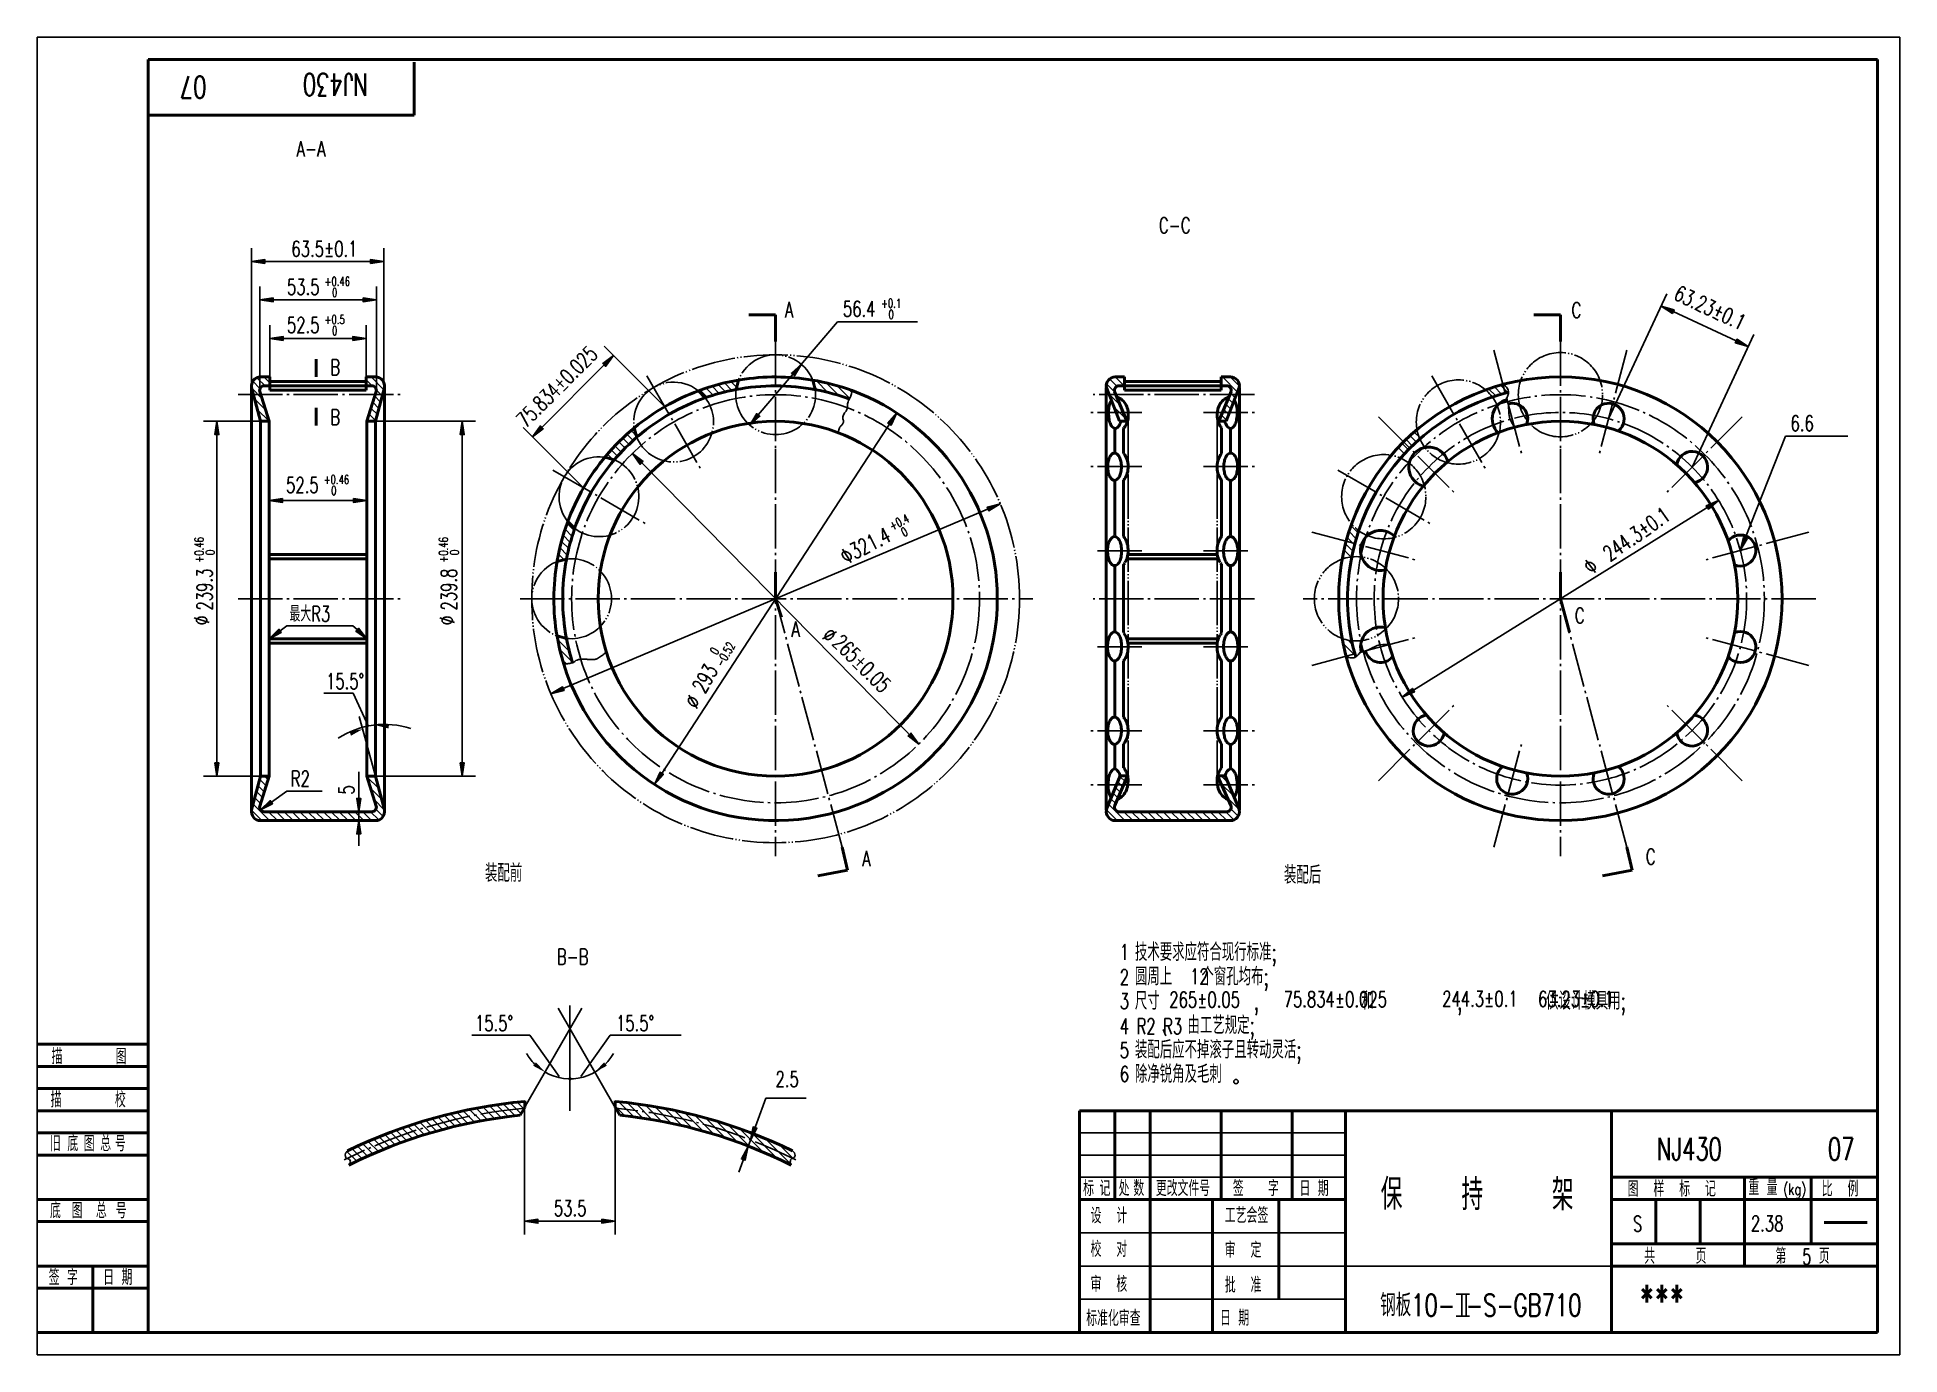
# Model space of a CAD drawing. Extents: x -145 to 275, y -5 to 292.
import ezdxf
from ezdxf.enums import TextEntityAlignment as Align

# ---------------------------------------------------------------- set-up
doc = ezdxf.new("R2010")
doc.units = 0
doc.header["$MEASUREMENT"] = 0
doc.linetypes.add('CENTER', pattern=[12.5, 10, -1, 0.5, -1])
doc.linetypes.add('PHANTOM', pattern=[12, 10, -0.5, 0.25, -0.5, 0.25, -0.5])
doc.layers.get('0').update_dxf_attribs({"color": 6, "linetype": 'CONTINUOUS'})
doc.layers.get('DEFPOINTS').update_dxf_attribs({"linetype": 'CONTINUOUS'})
doc.layers.add('1', color=2, linetype='CONTINUOUS', lineweight=50)
for name, color, linetype in [('2', 6, 'CONTINUOUS'), ('3', 7, 'CENTER'), ('4', 4, 'PHANTOM'), ('90', 7, 'CONTINUOUS')]:
    doc.layers.add(name, color=color, linetype=linetype)
doc.styles.add('HZ', font='SIMPLEX', dxfattribs={"width": 0.7, "bigfont": 'HZTXT'})
doc.dimstyles.get("Standard").update_dxf_attribs({"dimtxt": 0.18, "dimasz": 0.18, "dimexe": 0.18, "dimexo": 0.0625, "dimgap": 0.09, "dimtad": 0, "dimtih": 1, "dimtoh": 1, "dimdec": 4, "dimzin": 0, "dimdsep": 46, "dimtxsty": 'Standard', "dimcen": 0.09, "dimadec": 0, "dimazin": 0, "dimtfac": 1, "dimtdec": 4, "dimtofl": 0, "dimtmove": 0, "dimatfit": 3, "dimfxl": 0, "dimtolj": 1, "dimtzin": 0, "dimarcsym": 0})

msp = doc.modelspace()

# ---------------------------------------------------------------- texts
at = {"layer": '2', "style": 'HZ', "width": 0.7}
msp.add_text('07', height=5, rotation=180, dxfattribs=at).set_placement((-107.06036, 283.63423))
at = {"layer": '2', "style": 'HZ'}
for s, height, width, p in [('A-A', 3.5, 0.7, (-86.73182, 265.49821)), ('C-C', 3.5, 0.7, (107.71478, 248.23443)), ('A', 3.5, 0.7, (23.37066, 229.23281)), ('C', 3.5, 0.7, (200.75538, 229.1276)), ('B', 3.5, 0.7, (-79.14051, 216.23481)), ('B', 3.5, 0.7, (-79.14051, 205.00799)), ('最大R3', 3.5, 0.7, (-88.35336, 160.67432)), ('A', 3.5, 0.7, (24.85682, 157.21106)), ('C', 3.5, 0.7, (201.50081, 160.27302)), ('R2', 3.5, 0.7, (-88.05999, 123.50328)), ('C', 3.5, 0.7, (217.5027, 105.92065)), ('装配前', 4, 0.7, (-44.26265, 101.9882)), ('A', 3.5, 0.7, (40.81221, 105.51747)), ('装配后', 4, 0.7, (135.9054, 101.56356)), ('  技术要求应符合现行标准;', 4, 0.7, (98.45398, 84.17104)), ('B-B', 3.5, 0.7, (-28.04984, 83.36398)), ('1', 3.5, 0.7, (98.88497, 84.38336)), ('2', 3.5, 0.7, (98.88497, 78.73919)), ('  圆周上   个窗孔均布;', 4, 0.7, (98.45398, 78.67104)), ('3', 3.5, 0.7, (98.88497, 73.34273)), ('  尺寸          ,           和         ,         供设计模具用;', 4, 0.7, (98.45398, 73.17104)), ('   由工艺规定;', 4, 0.7, (107.88269, 67.67104)), ('4 R2 R3', 3.5, 0.7, (98.88497, 67.68087)), ('描', 3.5, 0.7, (-142.00531, 60.88699)), ('图', 3.5, 0.7, (-127.56397, 60.88699)), ('5', 3.5, 0.7, (98.88497, 62.3021)), ('  装配后应不掉滚子且转动灵活;', 4, 0.7, (98.45398, 62.17104)), ('6', 3.5, 0.7, (98.88497, 56.90564)), ('  除净锐角及毛刺', 4, 0.7, (98.45398, 56.67104)), ('描', 3.5, 0.7, (-142.20046, 51.12886)), ('校', 3.5, 0.7, (-127.71408, 51.12886)), ('旧', 3.5, 0.7, (-142.35058, 41.24562)), ('底', 3.5, 0.7, (-138.44751, 41.24562)), ('图', 3.5, 0.7, (-134.7396, 41.24562)), ('总', 3.5, 0.7, (-131.03169, 41.24562)), ('号', 3.5, 0.7, (-127.71408, 41.24562)), ('07', 5, 0.7, (258.55877, 39.2654)), ('标', 3.5, 0.7, (90.61746, 31.14792)), ('记', 3.5, 0.7, (94.32537, 31.14792)), ('处', 3.5, 0.7, (98.61874, 31.14792)), ('数', 3.5, 0.7, (101.93635, 31.14792)), ('更改文件号', 3.5, 0.7, (107.01033, 31.14792)), ('签   字', 3.5, 0.7, (124.37897, 31.14792)), ('日 期', 3.5, 0.7, (139.40577, 31.14792)), ('保', 7, 0.7, (157.71687, 28.06946)), ('持', 7, 0.7, (175.92242, 27.97117)), ('架', 7, 0.7, (196.31593, 27.97117)), ('图  样  标  记', 3.5, 0.7, (213.4139, 31.04069)), ('重 量', 3.5, 0.7, (240.62073, 31.35649)), ('比  例', 3.5, 0.7, (257.18827, 31.04069)), ('底', 3.5, 0.7, (-142.35058, 26.14375)), ('图', 3.5, 0.7, (-137.47175, 26.14375)), ('总', 3.5, 0.7, (-132.00746, 26.14375)), ('号', 3.5, 0.7, (-127.51893, 26.14375)), ('设  计', 3.5, 0.7, (92.29878, 24.99994)), ('工艺会签', 3.5, 0.7, (122.56255, 25.07143)), ('S', 3.5, 0.666, (214.65909, 23.17104)), ('校  对', 3.5, 0.7, (92.29878, 17.44007)), ('审  定', 3.5, 0.7, (122.56255, 17.26135)), ('共     页', 3.5, 0.7, (217.15183, 15.8852)), ('第    页', 3.5, 0.7, (246.74007, 15.8852)), ('5', 3.5, 0.666, (252.81049, 15.7473)), ('签 字', 3.5, 0.7, (-142.65081, 11.0955)), ('日 期', 3.5, 0.7, (-130.35616, 11.0955)), ('审  核', 3.5, 0.7, (92.29878, 9.54063)), ('批  准', 3.5, 0.7, (122.56255, 9.36191)), ('钢板10- -S-GB710', 5, 0.7, (157.60344, 4.0557)), ('标准化审查', 3.5, 0.7, (91.32301, 1.87353)), ('日 期', 3.5, 0.7, (121.4817, 1.92714))]:
    msp.add_text(s, height=height, dxfattribs=dict(at, width=width)).set_placement(p)
at = {"layer": '2', "style": 'HZ', "width": 0.761019}
msp.add_text('(kg)', height=2.5, dxfattribs=at).set_placement((248.48804, 31.46962), (253.6521, 31.46962), align=Align.FIT)
at = {"layer": '90', "style": 'HZ', "width": 0.7}
for s, height, rotation, p in [('NJ430', 5, 180, (-70.65698, 284.21166)), ('63.23%%p0.1', 3.5, 335, (223.5666, 233.42211)), ('75.834%%p0.025', 3.5, 45, (-35.04244, 204.13193)), ('+0.4', 2, 27, (47.56674, 181.17374)), ('244.3%%p0.1', 3.5, 35, (209.42784, 174.07816)), ('321.4', 3.5, 27, (39.16371, 174.64753)), ('0', 2, 27, (50.21643, 179.71801)), ('+0.46', 2, 90, (-107.74538, 173.954)), ('0', 2, 90, (-105.24538, 175.654)), ('+0.46', 2, 90, (-52.6383, 173.954)), ('0', 2, 90, (-50.1383, 175.654)), ('239.3', 3.5, 90, (-105.74538, 163.154)), ('239.8', 3.5, 90, (-50.6383, 163.154)), ('-0.52', 2, 60, (9.36918, 150.29413)), ('265%%p0.05', 3.5, 315, (33.83433, 155.59554)), ('0', 2, 60, (8.05411, 153.01638)), ('293', 3.5, 60, (5.28617, 144.22215)), ('5', 3.5, 90, (-73.74923, 121.66317))]:
    msp.add_text(s, height=height, rotation=rotation, dxfattribs=at).set_placement(p)
for s, height, p in [('63.5%%p0.1', 3.5, (-87.92069, 242.93316)), ('53.5', 3.5, (-88.92069, 234.3519)), ('+0.46', 2, (-80.45403, 236.3519)), ('0', 2, (-78.75403, 233.8519)), ('56.4', 3.5, (36.45109, 229.41547)), ('+0.1', 2, (45.03442, 231.41547)), ('52.5', 3.5, (-88.92069, 225.75295)), ('+0.5', 2, (-80.45403, 227.75295)), ('0', 2, (-78.75403, 225.25295)), ('0', 2, (46.73442, 228.91547)), ('6.6', 3.5, (250.1322, 203.61861)), ('+0.46', 2, (-80.64949, 191.68347)), ('52.5', 3.5, (-89.11616, 189.68347)), ('0', 2, (-78.94949, 189.18347)), ('15.5°', 3.5, (-80.109, 145.46068)), ('12', 3.5, (114.71972, 78.89608)), ('265%%p0.05', 3.5, (110.0363, 73.68494)), ('75.834%%p0.025', 3.5, (135.8336, 73.76066)), ('244.3%%p0.1', 3.5, (171.59069, 73.86872)), ('63.23%%p0.1', 3.5, (193.20915, 73.8327)), ('15.5°', 3.5, (-46.53648, 68.3709)), ('15.5°', 3.5, (-14.71764, 68.3709)), ('2.5', 3.5, (21.24829, 55.76898)), ('NJ430', 5, (219.97787, 39.2654)), ('53.5', 3.5, (-28.7322, 26.65007)), ('2.38', 3.5, (241.20034, 23.21756)), ('***', 7, (216.07443, 4.13894))]:
    msp.add_text(s, height=height, dxfattribs=at).set_placement(p)

# ---------------------------------------------------------------- blocks, each defined once
blk = doc.blocks.new('BLK', base_point=(1, 0))
for points in [[(0, 0), (1, 0), (0, 0.15), (0, -0.15), (1, 0)], [(0, 0.07), (0.5, 0), (0, -0.07)]]:
    blk.add_lwpolyline(points)
blk = doc.blocks.new('*D22')
at = {"color": 0, "linetype": 'ByBlock'}
for p, q in [((-68.92, 205.81), (-46.4, 205.81)), ((-49.4, 202.81), (-49.4, 128.81)), ((-68.92, 125.81), (-46.4, 125.81))]:
    blk.add_line(p, q, dxfattribs=at)
at = {"layer": 'DEFPOINTS', "color": 0, "linetype": 'ByBlock'}
for p in [(-68.92, 205.81), (-68.92, 125.81), (-49.4, 125.81)]:
    blk.add_point(p, dxfattribs=at)
at = {"color": 0, "linetype": 'ByBlock', "xscale": 3, "yscale": 3, "zscale": 3}
for p, rotation in [((-49.4, 205.81), 90), ((-49.4, 125.81), 270)]:
    blk.add_blockref('BLK', p, dxfattribs=dict(at, rotation=rotation))
blk = doc.blocks.new('*D23')
at = {"color": 0, "linetype": 'ByBlock'}
for p, q in [((-94.7, 205.81), (-107.71, 205.81)), ((-104.71, 202.81), (-104.71, 128.81)), ((-94.92, 125.81), (-107.71, 125.81))]:
    blk.add_line(p, q, dxfattribs=at)
at = {"layer": 'DEFPOINTS', "color": 0, "linetype": 'ByBlock'}
for p in [(-94.7, 205.81), (-104.71, 125.81), (-94.92, 125.81)]:
    blk.add_point(p, dxfattribs=at)
at = {"color": 0, "linetype": 'ByBlock', "xscale": 3, "yscale": 3, "zscale": 3}
for p, rotation in [((-104.71, 205.81), 90), ((-104.71, 125.81), 270)]:
    blk.add_blockref('BLK', p, dxfattribs=dict(at, rotation=rotation))
blk = doc.blocks.new('*X10')
at = {"color": 0}
for p, q in [((-76.74, -128.32), (-79.33, -125.73)), ((-75.22, -128.07), (-77.83, -125.46)), ((-73.68, -127.85), (-76.32, -125.21)), ((-72.12, -127.64), (-74.78, -124.97)), ((-70.54, -127.45), (-73.23, -124.76)), ((-69.21, -127.01), (-71.66, -124.56)), ((-68.57, -125.89), (-70.07, -124.38)), ((-68.4, -124.29), (-68.46, -124.22)), ((-92.36, -132.14), (-94.74, -129.77)), ((-91.02, -131.72), (-93.41, -129.33)), ((-89.66, -131.31), (-92.07, -128.9)), ((-88.29, -130.91), (-90.71, -128.49)), ((-86.9, -130.53), (-89.34, -128.09)), ((-85.5, -130.17), (-87.96, -127.71)), ((-84.08, -129.82), (-86.56, -127.34)), ((-82.65, -129.48), (-85.14, -126.99)), ((-81.2, -129.17), (-83.71, -126.65)), ((-79.73, -128.87), (-82.27, -126.33)), ((-78.24, -128.58), (-80.81, -126.02)), ((-103.85, -136.57), (-106.11, -134.3)), ((-102.63, -136.02), (-104.9, -133.75)), ((-101.39, -135.49), (-103.67, -133.21)), ((-100.14, -134.98), (-102.43, -132.68)), ((-98.88, -134.47), (-101.18, -132.16)), ((-97.6, -133.98), (-99.92, -131.66)), ((-96.31, -133.5), (-98.64, -131.17)), ((-95.01, -133.03), (-97.36, -130.69)), ((-93.69, -132.58), (-96.05, -130.22)), ((-106.26, -137.69), (-108.48, -135.48)), ((-107.45, -138.27), (-107.73, -137.99)), ((-105.06, -137.12), (-107.32, -134.87))]:
    blk.add_line(p, q, dxfattribs=at)
blk = doc.blocks.new('*X18')
at = {"color": 0}
for p, q in [((-94.45, 120.97), (-95.82, 122.34)), ((-94.03, 122.31), (-95.46, 123.74)), ((-93.6, 123.66), (-95.09, 125.15)), ((-93.18, 125), (-93.99, 125.81)), ((-68.2, 123), (-70.88, 125.68)), ((-67.58, 120.62), (-70.07, 123.1)), ((-68.81, 125.38), (-69.24, 125.81)), ((-94.59, 115.81), (-96.91, 118.12)), ((-92.83, 115.81), (-96.55, 119.53)), ((-94.88, 119.63), (-96.18, 120.93)), ((-91.06, 115.81), (-93.06, 117.81)), ((-89.29, 115.81), (-91.29, 117.81)), ((-87.52, 115.81), (-89.52, 117.81)), ((-85.76, 115.81), (-87.76, 117.81)), ((-83.99, 115.81), (-85.99, 117.81)), ((-82.22, 115.81), (-84.22, 117.81)), ((-80.45, 115.81), (-82.45, 117.81)), ((-78.68, 115.81), (-80.68, 117.81)), ((-76.92, 115.81), (-78.92, 117.81)), ((-75.15, 115.81), (-77.15, 117.81)), ((-73.38, 115.81), (-75.38, 117.81)), ((-71.61, 115.81), (-73.61, 117.81)), ((-69.85, 115.81), (-71.85, 117.81)), ((-68.21, 115.94), (-70.08, 117.81)), ((-66.97, 118.23), (-69.26, 120.52)), ((-67.24, 116.73), (-68.87, 118.36))]:
    blk.add_line(p, q, dxfattribs=at)
blk = doc.blocks.new('*X9')
at = {"color": 0}
for p, q in [((-45.79, -127.45), (-47.96, -125.29)), ((-43.78, -127.7), (-47.18, -124.29)), ((-41.72, -127.98), (-45.21, -124.5)), ((-39.62, -128.32), (-43.19, -124.75)), ((-37.47, -128.7), (-41.13, -125.04)), ((-35.26, -129.15), (-39.03, -125.38)), ((-32.99, -129.65), (-36.87, -125.76)), ((-30.65, -130.22), (-34.66, -126.21)), ((-28.24, -130.86), (-32.39, -126.71)), ((-25.74, -131.59), (-30.06, -127.27)), ((-23.15, -132.42), (-27.65, -127.91)), ((-20.44, -133.35), (-25.16, -128.63)), ((-17.61, -134.42), (-22.58, -129.44)), ((-14.62, -135.64), (-19.9, -130.36)), ((-11.44, -137.05), (-17.09, -131.4)), ((-8.41, -138.32), (-14.14, -132.59)), ((-7.96, -136.99), (-11.01, -133.95))]:
    blk.add_line(p, q, dxfattribs=at)
blk = doc.blocks.new('*D8')
at = {"color": 0, "linetype": 'ByBlock'}
for p, q in [((-68.4, -125.6), (-68.4, -154.22)), ((-47.96, -125.6), (-47.96, -154.22)), ((-65.4, -151.22), (-50.96, -151.22))]:
    blk.add_line(p, q, dxfattribs=at)
at = {"layer": 'DEFPOINTS', "color": 0, "linetype": 'ByBlock'}
for p in [(-68.4, -125.6), (-47.96, -125.6), (-47.96, -151.22)]:
    blk.add_point(p, dxfattribs=at)
at = {"color": 0, "linetype": 'ByBlock', "xscale": 3, "yscale": 3, "zscale": 3, "rotation": 180}
blk.add_blockref('BLK', (-68.4, -151.22), dxfattribs=at)
at = {"color": 0, "linetype": 'ByBlock', "xscale": 3, "yscale": 3, "zscale": 3}
blk.add_blockref('BLK', (-47.96, -151.22), dxfattribs=at)
blk = doc.blocks.new('*D20')
at = {"color": 0, "linetype": 'ByBlock'}
for p, q in [((-96.92, 213.46), (-96.92, 244.85)), ((-67.08, 212.94), (-67.08, 244.85)), ((-70.08, 241.85), (-93.92, 241.85))]:
    blk.add_line(p, q, dxfattribs=at)
at = {"layer": 'DEFPOINTS', "color": 0, "linetype": 'ByBlock'}
for p in [(-96.92, 241.85), (-96.92, 213.46), (-67.08, 212.94)]:
    blk.add_point(p, dxfattribs=at)
at = {"color": 0, "linetype": 'ByBlock', "xscale": 3, "yscale": 3, "zscale": 3, "rotation": 180}
blk.add_blockref('BLK', (-96.92, 241.85), dxfattribs=at)
at = {"color": 0, "linetype": 'ByBlock', "xscale": 3, "yscale": 3, "zscale": 3}
blk.add_blockref('BLK', (-67.08, 241.85), dxfattribs=at)
blk = doc.blocks.new('*X7')
at = {"color": 0}
for p, q in [((-117.63, 45.15), (-119.93, 47.45)), ((-118.09, 47.38), (-119.73, 49.02)), ((-116.94, 48), (-118.79, 49.84)), ((-115.88, 48.71), (-117.18, 50)), ((-116.81, 42.56), (-119.31, 45.06)), ((-116.01, 40), (-118.69, 42.68)), ((-117.78, 40), (-118.08, 40.29))]:
    blk.add_line(p, q, dxfattribs=at)
blk = doc.blocks.new('*X6')
at = {"color": 0}
for p, q in [((-102.8, 48), (-104.12, 49.32)), ((-100.16, 47.13), (-103.03, 50)), ((-100.52, 45.72), (-101.84, 47.04)), ((-100.27, 49), (-100.99, 49.73)), ((-101.61, 41.51), (-103.07, 42.96)), ((-101.25, 42.91), (-102.64, 44.31)), ((-100.89, 44.32), (-102.22, 45.65)), ((-103.64, 40), (-103.91, 40.27)), ((-101.97, 40.1), (-103.49, 41.62))]:
    blk.add_line(p, q, dxfattribs=at)
blk = doc.blocks.new('*D21')
at = {"color": 0, "linetype": 'ByBlock'}
for p, q in [((-95.06, 213.05), (-95.06, 236.18)), ((-68.71, 213.01), (-68.71, 236.18)), ((-71.71, 233.18), (-92.06, 233.18))]:
    blk.add_line(p, q, dxfattribs=at)
at = {"layer": 'DEFPOINTS', "color": 0, "linetype": 'ByBlock'}
for p in [(-95.06, 233.18), (-95.06, 213.05), (-68.71, 213.01)]:
    blk.add_point(p, dxfattribs=at)
at = {"color": 0, "linetype": 'ByBlock', "xscale": 3, "yscale": 3, "zscale": 3, "rotation": 180}
blk.add_blockref('BLK', (-95.06, 233.18), dxfattribs=at)
at = {"color": 0, "linetype": 'ByBlock', "xscale": 3, "yscale": 3, "zscale": 3}
blk.add_blockref('BLK', (-68.71, 233.18), dxfattribs=at)
blk = doc.blocks.new('*D19')
at = {"color": 0, "linetype": 'ByBlock'}
for p, q in [((-92.81, 215.81), (-92.81, 227.5)), ((-71.05, 215.81), (-71.05, 227.5)), ((-89.81, 224.5), (-74.05, 224.5))]:
    blk.add_line(p, q, dxfattribs=at)
at = {"layer": 'DEFPOINTS', "color": 0, "linetype": 'ByBlock'}
for p in [(-71.05, 224.5), (-92.81, 215.81), (-71.05, 215.81)]:
    blk.add_point(p, dxfattribs=at)
at = {"color": 0, "linetype": 'ByBlock', "xscale": 3, "yscale": 3, "zscale": 3, "rotation": 180}
blk.add_blockref('BLK', (-92.81, 224.5), dxfattribs=at)
at = {"color": 0, "linetype": 'ByBlock', "xscale": 3, "yscale": 3, "zscale": 3}
blk.add_blockref('BLK', (-71.05, 224.5), dxfattribs=at)
blk = doc.blocks.new('*X5')
at = {"color": 0}
for p, q in [((-46.52, -11.81), (-49.15, -9.19)), ((-45.83, -14.28), (-48.68, -11.43)), ((-47.05, -9.52), (-47.74, -8.83)), ((-47.25, -14.63), (-48.05, -13.82))]:
    blk.add_line(p, q, dxfattribs=at)
blk = doc.blocks.new('*X4')
at = {"color": 0}
for p, q in [((-45.46, 15.41), (-47.03, 16.98)), ((-46.65, 11.3), (-48.3, 12.94)), ((-46.29, 12.7), (-47.91, 14.32)), ((-45.89, 14.07), (-47.48, 15.66)), ((-47.72, 8.83), (-48.97, 10.08)), ((-46.98, 9.85), (-48.65, 11.53))]:
    blk.add_line(p, q, dxfattribs=at)
blk = doc.blocks.new('*D24')
at = {"color": 0, "linetype": 'ByBlock'}
for p, q in [((-3.73, 209.11), (-17.38, 222.75)), ((-17.38, 218.51), (-31.44, 204.45)), ((-22.03, 190.81), (-35.68, 204.45))]:
    blk.add_line(p, q, dxfattribs=at)
at = {"layer": 'DEFPOINTS', "color": 0, "linetype": 'ByBlock'}
for p in [(-3.73, 209.11), (-33.56, 202.33), (-22.03, 190.81)]:
    blk.add_point(p, dxfattribs=at)
at = {"color": 0, "linetype": 'ByBlock', "xscale": 3, "yscale": 3, "zscale": 3}
for p, rotation in [((-15.26, 220.63), 404.9999999999999), ((-33.56, 202.33), 225)]:
    blk.add_blockref('BLK', p, dxfattribs=dict(at, rotation=rotation))
blk = doc.blocks.new('*X3')
at = {"color": 0}
for p, q in [((-31.19, 36.49), (-32.6, 37.91)), ((-34.81, 33.05), (-36.23, 34.46)), ((-33.94, 33.94), (-35.36, 35.36)), ((-33.05, 34.81), (-34.46, 36.23)), ((-32.13, 35.66), (-33.54, 37.08)), ((-36.76, 31.46), (-37.91, 32.6)), ((-35.66, 32.13), (-37.08, 33.54))]:
    blk.add_line(p, q, dxfattribs=at)
blk = doc.blocks.new('*X1')
at = {"color": 0}
for p, q in [((9.52, 47.05), (8.83, 47.74)), ((11.81, 46.52), (9.19, 49.15)), ((14.28, 45.83), (11.43, 48.68)), ((16.76, 45.11), (13.82, 48.05)), ((17.18, 46.46), (16.41, 47.23))]:
    blk.add_line(p, q, dxfattribs=at)
blk = doc.blocks.new('*X2')
at = {"color": 0}
for p, q in [((-15.41, 45.46), (-16.98, 47.03)), ((-14.07, 45.89), (-15.66, 47.48)), ((-12.7, 46.29), (-14.32, 47.91)), ((-11.3, 46.65), (-12.94, 48.3)), ((-9.85, 46.98), (-11.53, 48.65)), ((-8.83, 47.72), (-10.08, 48.97)), ((-8.45, 49.11), (-8.6, 49.26))]:
    blk.add_line(p, q, dxfattribs=at)
blk = doc.blocks.new('*X25')
at = {"color": 0}
for p, q in [((94.79, 120.87), (93.68, 121.98)), ((95.32, 122.11), (94.2, 123.24)), ((95.85, 123.35), (94.71, 124.5)), ((96.38, 124.59), (95.22, 125.75)), ((96.91, 125.83), (96.83, 125.91)), ((120.82, 121.36), (118, 124.18)), ((119.55, 124.41), (118.04, 125.91)), ((94.56, 115.81), (92.15, 118.21)), ((96.32, 115.81), (92.66, 119.47)), ((94.27, 119.63), (93.17, 120.73)), ((98.09, 115.81), (96.09, 117.81)), ((99.86, 115.81), (97.86, 117.81)), ((101.63, 115.81), (99.63, 117.81)), ((103.4, 115.81), (101.4, 117.81)), ((105.16, 115.81), (103.16, 117.81)), ((106.93, 115.81), (104.93, 117.81)), ((108.7, 115.81), (106.7, 117.81)), ((110.47, 115.81), (108.47, 117.81)), ((112.23, 115.81), (110.23, 117.81)), ((114, 115.81), (112, 117.81)), ((115.77, 115.81), (113.77, 117.81)), ((117.54, 115.81), (115.54, 117.81)), ((119.31, 115.81), (117.31, 117.81)), ((120.92, 115.96), (119.07, 117.81)), ((122.1, 118.32), (119.42, 121)), ((121.87, 116.78), (120.23, 118.42))]:
    blk.add_line(p, q, dxfattribs=at)
blk = doc.blocks.new('*X17')
at = {"color": 0}
for p, q in [((101.96, 46.53), (100.05, 48.44)), ((102.38, 47.89), (100.72, 49.54)), ((104.03, 48), (102.03, 50)), ((104.12, 49.67), (103.8, 50)), ((103.17, 43.56), (100.62, 46.1)), ((104.37, 40.59), (101.74, 43.21)), ((103.19, 40), (102.86, 40.32))]:
    blk.add_line(p, q, dxfattribs=at)
blk = doc.blocks.new('*X16')
at = {"color": 0}
for p, q in [((116.4, 48), (115.88, 48.52)), ((119.58, 46.59), (116.17, 50)), ((120.01, 47.93), (117.94, 50)), ((119.08, 45.32), (117.99, 46.41)), ((117.6, 41.5), (116.47, 42.63)), ((118.09, 42.77), (116.97, 43.89)), ((118.59, 44.05), (117.48, 45.15)), ((115.56, 40), (115.45, 40.12)), ((117.1, 40.23), (115.96, 41.38))]:
    blk.add_line(p, q, dxfattribs=at)
blk = doc.blocks.new('*X14')
at = {"color": 0}
for p, q in [((173.63, -12.76), (170.92, -10.05)), ((173.04, -10.41), (171.93, -9.29))]:
    blk.add_line(p, q, dxfattribs=at)
blk = doc.blocks.new('*X13')
at = {"color": 0}
for p, q in [((173.46, 12.15), (171.84, 13.78)), ((173.85, 13.54), (172.25, 15.14)), ((174.27, 14.89), (172.69, 16.46)), ((171.2, 9.11), (170.81, 9.5)), ((172.66, 9.42), (171.12, 10.96)), ((173.11, 10.73), (171.46, 12.39))]:
    blk.add_line(p, q, dxfattribs=at)
blk = doc.blocks.new('*X12')
at = {"color": 0}
for p, q in [((184.75, 32.69), (183.33, 34.1)), ((185.61, 33.59), (184.2, 35.01)), ((186.5, 34.47), (185.08, 35.89)), ((187.41, 35.33), (185.99, 36.75)), ((188.34, 36.17), (186.92, 37.58))]:
    blk.add_line(p, q, dxfattribs=at)
blk = doc.blocks.new('*X11')
at = {"color": 0}
for p, q in [((205.3, 45.73), (203.71, 47.31)), ((206.65, 46.14), (205.05, 47.74)), ((208.05, 46.51), (206.41, 48.15))]:
    blk.add_line(p, q, dxfattribs=at)
blk = doc.blocks.new('*D15')
at = {"color": 0, "linetype": 'ByBlock'}
for p, q in [((230.77, 40.57), (243.89, 68.71)), ((245.34, 64.72), (259.53, 58.11)), ((249.6, 29.7), (263.52, 59.56))]:
    blk.add_line(p, q, dxfattribs=at)
at = {"layer": 'DEFPOINTS', "color": 0, "linetype": 'ByBlock'}
for p in [(262.25, 56.84), (230.77, 40.57), (249.6, 29.7)]:
    blk.add_point(p, dxfattribs=at)
at = {"color": 0, "linetype": 'ByBlock', "xscale": 3, "yscale": 3, "zscale": 3}
for p, rotation in [((242.62, 65.99), 515), ((262.25, 56.84), 335)]:
    blk.add_blockref('BLK', p, dxfattribs=dict(at, rotation=rotation))

# ---------------------------------------------------------------- dimensions: what is measured, and where the dimension line sits
at = {"layer": '2'}
for base, p1, p2, picture, middle in [((-96.92251, 241.85387), (-67.08414, 212.93662), (-96.92251, 213.45763), '*D20', (-82.00332, 245.35387)), ((-95.0587, 233.18414), (-68.7101, 213.01376), (-95.0587, 213.05065), '*D21', (-81.8844, 236.68414)), ((-71.04623, 224.49672), (-92.80526, 215.80799), (-71.04623, 215.80799), '*D19', (-81.92575, 227.99672))]:
    dim = msp.add_linear_dim(base=base, p1=p1, p2=p2, text=' ', dimstyle='Standard', dxfattribs=at)
    dim.commit()
    dim.dimension.update_dxf_attribs({"geometry": picture, "text_midpoint": middle})
dim = msp.add_linear_dim(base=(240.5988, 222.64589), p1=(209.1154, 206.37688), p2=(227.94349, 195.50648), angle=335, text=' ', dimstyle='Standard', dxfattribs=at)
dim.commit()
dim.dimension.update_dxf_attribs({"geometry": '*D15', "text_midpoint": (232.26353, 230.39451), "insert": (-21.65435, 165.80799)})
for base, p1, p2, angle, picture, middle in [((-33.55756, 202.33137), (-3.73292, 209.10926), (-22.03419, 190.80799), 225, '*D24', (-21.93206, 209.00713)), ((-104.70506, 125.80799), (-94.70425, 205.80799), (-94.92251, 125.80799), 90, '*D23', (-108.20506, 165.80799)), ((-49.40479, 125.80799), (-68.92251, 205.80799), (-68.92251, 125.80799), 90, '*D22', (-52.90479, 165.80799))]:
    dim = msp.add_linear_dim(base=base, p1=p1, p2=p2, angle=angle, text=' ', dimstyle='Standard', dxfattribs=at)
    dim.commit()
    dim.dimension.update_dxf_attribs({"geometry": picture, "text_midpoint": middle})
dim = msp.add_linear_dim(base=(-14.87859, 25.47341), p1=(-35.31796, 51.10291), p2=(-14.87859, 51.10291), text=' ', dimstyle='Standard', dxfattribs=at)
dim.commit()
dim.dimension.update_dxf_attribs({"geometry": '*D8', "text_midpoint": (-25.09827, 28.97341), "insert": (33.07749, 176.69794)})

# ---------------------------------------------------------------- linework, layer by layer
at = {"layer": '1'}
for p, q in [((269.76716, 287.38598), (-120.23284, 287.38598)), ((-120.23284, 65.38598), (-120.23284, 287.38598)), ((-60.23284, 274.80919), (-60.23284, 286.80919)), ((269.76716, 0.38598), (269.76716, 287.38598)), ((-120.23284, 274.80919), (-60.23284, 274.80919)), ((21.26708, 229.80799), (15.26708, 229.80799)), ((21.26708, 223.80799), (21.26708, 229.80799)), ((192.245, 229.80799), (198.245, 229.80799)), ((198.245, 223.80799), (198.245, 229.80799)), ((-82.36774, 215.83693), (-82.36774, 219.83693)), ((-94.92976, 215.80799), (-92.80526, 215.80799)), ((-92.80526, 215.86318), (-92.80526, 212.80799)), ((-92.80526, 214.80799), (-71.04623, 214.80799)), ((-71.04623, 215.86318), (-71.04623, 212.80799)), ((-71.04623, 215.80799), (-68.92174, 215.80799)), ((12.89134, 215.10147), (12.34254, 212.97104)), ((29.64282, 215.10147), (30.19161, 212.97104)), ((99.97209, 215.80799), (97.84759, 215.80799)), ((99.97209, 215.80799), (99.97209, 212.80799)), ((121.73111, 214.80799), (99.97209, 214.80799)), ((121.73111, 215.80799), (121.73111, 212.80799)), ((123.85561, 215.80799), (121.73111, 215.80799)), ((-96.92251, 213.45763), (-96.92251, 118.20023)), ((-94.92251, 205.80799), (-96.89092, 213.41576)), ((-92.92251, 205.80799), (-95.05873, 212.56546)), ((-94.08859, 213.80799), (-69.76291, 213.80799)), ((-92.80526, 212.80799), (-71.04623, 212.80799)), ((-70.92251, 205.80799), (-68.79276, 212.56546)), ((-68.92251, 205.80799), (-66.96058, 213.41576)), ((-66.92251, 213.39595), (-66.92251, 118.20023)), ((3.87394, 212.68527), (5.41443, 211.11466)), ((95.84836, 213.39595), (95.84836, 118.20023)), ((98.8384, 205.80885), (95.88643, 213.41576)), ((97.71862, 212.56546), (100.45687, 205.80885)), ((123.01444, 213.80799), (98.68876, 213.80799)), ((121.73111, 212.80799), (99.97209, 212.80799)), ((123.98458, 212.56546), (121.24633, 205.80885)), ((122.8648, 205.80885), (125.81677, 213.41576)), ((125.84836, 213.45763), (125.84836, 118.20023)), ((-94.92251, 205.80799), (-94.92251, 125.80799)), ((-94.92251, 205.80799), (-92.92251, 205.80799)), ((-92.92251, 205.80799), (-92.92251, 125.80799)), ((-82.36774, 208.88174), (-82.36774, 204.88174)), ((-70.92251, 205.80799), (-70.92251, 125.80799)), ((-70.92251, 205.80799), (-68.92251, 205.80799)), ((-68.92251, 205.80799), (-68.92251, 125.80799)), ((98.8384, 205.80885), (100.45687, 205.80885)), ((122.8648, 205.80885), (121.24633, 205.80885)), ((-10.63326, 204.30953), (-10.04332, 202.19012)), ((97.74771, 198.70991), (97.74771, 204.19043)), ((99.74771, 198.56994), (99.74771, 204.21536)), ((121.84836, 198.56994), (121.84836, 204.27964)), ((123.84836, 198.70991), (123.84836, 204.19043)), ((-17.23446, 197.70834), (-15.11505, 197.11839)), ((97.74771, 180.07108), (97.74771, 192.48025)), ((99.74771, 179.83557), (99.74771, 192.5146)), ((121.84836, 179.83557), (121.84836, 192.5146)), ((123.84836, 180.07108), (123.84836, 192.48025)), ((-25.6102, 183.20113), (-24.03958, 181.66064)), ((-92.92251, 175.80799), (-70.92251, 175.80799)), ((-92.92251, 174.80799), (-70.92251, 174.80799)), ((-28.0264, 174.18373), (-25.89597, 174.73253)), ((97.74771, 158.44343), (97.74771, 173.27171)), ((99.74771, 158.20793), (99.74771, 173.52882)), ((121.12242, 174.80799), (100.47365, 174.80799)), ((120.82605, 175.80799), (100.77002, 175.80799)), ((121.84836, 158.20793), (121.84836, 173.52882)), ((123.84836, 158.44343), (123.84836, 173.27171)), ((21.26708, 171.80799), (21.26708, 165.80799)), ((198.245, 171.80799), (198.245, 165.80799)), ((21.26708, 165.80799), (22.63079, 161.63056)), ((198.245, 165.80799), (200.30494, 158.24502)), ((-92.92251, 156.80799), (-70.92251, 156.80799)), ((-92.92251, 155.80799), (-70.92251, 155.80799)), ((-28.0264, 157.43226), (-25.89597, 156.88346)), ((121.12242, 156.80799), (100.47365, 156.80799)), ((120.82605, 155.80799), (100.77002, 155.80799)), ((97.74771, 151.54491), (97.74771, 139.13574)), ((99.74771, 151.78042), (99.74771, 139.10139)), ((121.84836, 151.78042), (121.84836, 139.10139)), ((123.84836, 151.54491), (123.84836, 139.13574)), ((97.74771, 132.90608), (97.74771, 127.42556)), ((99.74771, 133.04605), (99.74771, 127.72194)), ((121.84836, 133.04605), (121.84836, 127.74776)), ((123.84836, 132.90608), (123.84836, 127.42556)), ((-94.92251, 125.80799), (-96.89092, 118.20023)), ((-92.92251, 125.80799), (-95.05873, 119.05053)), ((-94.92251, 125.80799), (-92.92251, 125.80799)), ((-70.92251, 125.80799), (-68.79276, 119.05053)), ((-70.92251, 125.80799), (-68.92251, 125.80799)), ((-68.92251, 125.80799), (-66.96058, 118.20023)), ((98.97969, 125.90833), (95.84836, 118.20023)), ((100.63964, 125.90833), (97.71862, 119.05053)), ((100.63964, 125.90833), (99.02255, 125.90833)), ((120.93504, 125.90833), (123.98458, 119.05053)), ((120.93504, 125.90833), (122.61639, 125.90833)), ((122.61639, 125.90833), (125.84836, 118.20023)), ((-94.08859, 117.80799), (-69.76291, 117.80799)), ((123.01444, 117.80799), (98.68876, 117.80799)), ((-94.92976, 115.80799), (-68.92174, 115.80799)), ((123.85561, 115.80799), (97.84759, 115.80799)), ((36.27858, 109.7843), (37.47316, 104.63664)), ((213.25651, 109.7843), (214.45109, 104.63664)), ((37.47316, 104.63664), (30.79506, 103.31155)), ((214.45109, 104.63664), (207.77299, 103.31155)), ((-145.23284, 65.38598), (-120.23284, 65.38598)), ((-120.23284, 65.38598), (-120.23284, 0.38598)), ((-145.23284, 60.38598), (-120.23284, 60.38598)), ((-145.23284, 55.38598), (-120.23284, 55.38598)), ((-36.31796, 49.37086), (-35.31796, 51.10291)), ((-35.31796, 51.10291), (-35.31796, 52.60291)), ((-14.87859, 51.10291), (-14.87859, 52.60291)), ((-13.87859, 49.37086), (-14.87859, 51.10291)), ((-145.23284, 50.38598), (-120.23284, 50.38598)), ((89.76716, 50.38598), (269.76716, 50.38598)), ((89.76716, 50.38598), (89.76716, 0.38598)), ((97.76716, 50.38598), (97.76716, 30.38598)), ((105.76716, 50.38598), (105.76716, 0.38598)), ((121.76716, 50.38598), (121.76716, 30.38598)), ((137.76716, 50.38598), (137.76716, 30.38598)), ((149.76716, 50.38598), (149.76716, 0.38598)), ((209.76716, 50.38598), (209.76716, 0.38598)), ((-145.23284, 45.38598), (-120.23284, 45.38598)), ((-145.23284, 40.38598), (-120.23284, 40.38598)), ((209.76716, 35.38598), (269.76716, 35.38598)), ((239.76716, 35.38598), (239.76716, 15.38598)), ((254.76716, 35.38598), (254.76716, 20.38598)), ((-145.23284, 30.38598), (-120.23284, 30.38598)), ((89.76716, 30.38598), (149.76716, 30.38598)), ((119.76716, 30.38598), (119.76716, 0.38598)), ((134.76716, 30.38598), (134.76716, 7.88598)), ((209.76716, 30.38598), (269.76716, 30.38598)), ((219.76716, 30.38598), (219.76716, 20.38598)), ((229.76716, 30.38598), (229.76716, 20.38598)), ((-145.23284, 25.38598), (-120.23284, 25.38598)), ((257.72652, 25.21691), (267.41633, 25.21691)), ((209.76716, 20.38598), (269.76716, 20.38598)), ((-145.23284, 15.38598), (-120.23284, 15.38598)), ((-132.73284, 15.38598), (-132.73284, 0.38598)), ((209.76716, 15.38598), (269.76716, 15.38598)), ((-145.23284, 10.38598), (-120.23284, 10.38598)), ((-145.23284, 0.38598), (269.76716, 0.38598))]:
    msp.add_line(p, q, dxfattribs=at)
for points in [[(96.98595, 210.58241, 0.078906439), (96.42833, 208.96984, 0.055186468), (96.34433, 207.68288, 0.043887974), (96.46971, 206.25721, 0.057293899), (96.78352, 205.20523, 0.099663064), (97.35361, 204.37734, 0.19467782), (97.84383, 204.17895, 0.19467782), (98.33405, 204.37734, 0.099663064), (98.90414, 205.20523, 0.033271189), (99.1159, 205.80799, 0.043887974)], [(98.2708, 211.20296, -0.070607914), (98.88127, 210.97323, -0.10594063), (99.91146, 210.08419, -0.086216149), (100.55815, 208.82889, -0.076071468), (100.79985, 207.24949, -0.076071468), (100.55815, 205.67009, -0.086216149), (99.91146, 204.41479, -0.019874525), (99.74771, 204.21536, -0.125882102)], [(123.43717, 211.21473, 0.076824488), (122.77052, 210.97323, 0.10594063), (121.74033, 210.08419, 0.086216149), (121.09364, 208.82889, 0.076071468), (120.85194, 207.24949, 0.076071468), (121.09364, 205.67009, 0.086216149), (121.74033, 204.41479, 0.013323257), (121.84836, 204.27964, 0.125882102)], [(124.71724, 210.58241, -0.078906439), (125.27487, 208.96984, -0.055186468), (125.35887, 207.68288, -0.043887974), (125.23348, 206.25721, -0.057293899), (124.91967, 205.20523, -0.099663064), (124.34959, 204.37734, -0.19467782), (123.85937, 204.17895, -0.19467782), (123.36915, 204.37734, -0.099663064), (122.79906, 205.20523, -0.033271189), (122.5873, 205.80799, -0.043887974)], [(123.84836, 203.78941, 0.003954381), (123.88507, 203.78912, 0.125882102)], [(99.74771, 192.5146, 0.029143856), (99.98164, 192.8125, 0.08562084), (100.58146, 194.09798, 0.075212196), (100.76743, 195.69938, 0.075212196), (100.4714, 197.28414, 0.08562084), (99.78432, 198.52517, 0.004445854), (99.74771, 198.56994, 0.127173918)], [(121.84836, 192.5146, -0.029143856), (121.61444, 192.8125, -0.08562084), (121.01462, 194.09798, -0.075212196), (120.82864, 195.69938, -0.075212196), (121.12467, 197.28414, -0.08562084), (121.81176, 198.52517, -0.004445854), (121.84836, 198.56994, -0.127173918)], [(100.04124, 173.94352, 0.060385757), (100.54261, 175.001, 0.087841855), (100.76757, 176.52168, 0.072364611), (100.58054, 178.1947, 0.083579285), (99.98174, 179.52636, 0.029266506), (99.74771, 179.83557, 0.131614749)], [(121.55483, 173.94352, -0.060385757), (121.05346, 175.001, -0.087841855), (120.8285, 176.52168, -0.072364611), (121.01553, 178.1947, -0.083579285), (121.61434, 179.52636, -0.029266506), (121.84836, 179.83557, -0.131614749)], [(99.74771, 173.52882, 0.004487346), (99.78442, 173.57566, 0.017596443), (99.98336, 173.85405, 0.087841855)], [(121.84836, 173.52882, -0.004487346), (121.81166, 173.57566, -0.016362385), (121.62603, 173.83408, -0.087841855)], [(99.74771, 158.08717, -0.004487346), (99.78442, 158.04033, -0.083579285), (100.54261, 156.61499, -0.087841855), (100.76757, 155.09431, -0.072364611), (100.58054, 153.42129, -0.083579285), (99.98174, 152.08963, -0.029266506), (99.74771, 151.78042, -0.131614749)], [(121.55483, 157.67247, 0.060385757), (121.05346, 156.61499, 0.087841855), (120.8285, 155.09431, 0.072364611), (121.01553, 153.42129, 0.083579285), (121.61434, 152.08963, 0.029266506), (121.84836, 151.78042, 0.131614749)], [(121.84836, 158.08717, 0.004487346), (121.81166, 158.04033, 0.016362385), (121.62603, 157.78191, 0.087841855)], [(99.74771, 139.10139, -0.029143856), (99.98164, 138.80349, -0.08562084), (100.58146, 137.51801, -0.075212196), (100.76743, 135.91661, -0.075212196), (100.4714, 134.33185, -0.08562084), (99.78432, 133.09082, -0.004445854), (99.74771, 133.04605, -0.127173918)], [(121.84836, 139.10139, 0.029143856), (121.61444, 138.80349, 0.08562084), (121.01462, 137.51801, 0.075212196), (120.82864, 135.91661, 0.075212196), (121.12467, 134.33185, 0.08562084), (121.81176, 133.09082, 0.004445854), (121.84836, 133.04605, 0.127173918)], [(96.96659, 120.94793, -0.057584977), (96.6764, 121.45545, -0.057293899), (96.32121, 122.64615, -0.055186468), (96.23721, 123.93311, -0.043887974), (96.36259, 125.35878, -0.057293899), (96.6764, 126.41076, -0.099663064), (97.24649, 127.23865, -0.19467782), (97.73671, 127.43704, -0.19467782), (98.22693, 127.23865, -0.099663064), (98.79701, 126.41076, -0.033271189), (99.00878, 125.80799, -0.043887974)], [(99.74771, 127.72194, -0.012883489), (99.85253, 127.58727, -0.084958908), (100.57174, 126.15745, -0.089974269), (100.74844, 124.65519, -0.074272611), (100.5039, 123.01806, -0.084958908), (99.85253, 121.72312, -0.106295405), (98.8088, 120.80134, -0.050565808), (98.38595, 120.61726, -0.128611617)], [(121.84836, 127.74776, 0.015414974), (121.72215, 127.58727, 0.084958908), (121.00293, 126.15745, 0.089974269), (120.82624, 124.65519, 0.074272611), (121.07078, 123.01806, 0.084958908), (121.72215, 121.72312, 0.106295405), (122.76588, 120.80134, 0.071474264), (123.37234, 120.56686, 0.128611617)], [(124.68517, 120.97439, 0.082020711), (125.27487, 122.64615, 0.055186468), (125.35887, 123.93311, 0.043887974), (125.23348, 125.35878, 0.057293899), (124.91967, 126.41076, 0.099663064), (124.34959, 127.23865, 0.19467782), (123.85937, 127.43704, 0.19467782), (123.36915, 127.23865, 0.099663064), (122.79906, 126.41076, 0.027831687), (122.61639, 125.90833, 0.043887974)], [(123.88507, 127.98788, 0.004015042), (123.84836, 127.98758, 0.106295405)]]:
    msp.add_lwpolyline(points, format="xyb", dxfattribs=at)
for points in [[(97.711, 198.63998, 0.174076757), (97.18691, 198.45181, 0.10431638), (96.61824, 197.73919, 0.065199228), (96.25318, 196.69195, 0.063930807), (96.1656, 195.56448, 0.051346897), (96.29364, 194.32092, 0.065199228), (96.61824, 193.38977, 0.10431638), (97.18691, 192.67714, 0.174076757), (97.711, 192.48897, 0.174076757), (98.2351, 192.67714, 0.10431638), (98.80377, 193.38977, 0.065199228), (99.12836, 194.32092, 0.051346897), (99.25641, 195.56448, 0.051346897), (99.12836, 196.80803, 0.065199228), (98.80377, 197.73919, 0.10431638), (98.2351, 198.45181, 0.174076757)], [(123.88507, 198.63998, -0.174076757), (124.40916, 198.45181, -0.10431638), (124.97784, 197.73919, -0.065199228), (125.3429, 196.69195, -0.063930807), (125.43047, 195.56448, -0.051346897), (125.30243, 194.32092, -0.065199228), (124.97784, 193.38977, -0.10431638), (124.40916, 192.67714, -0.174076757), (123.88507, 192.48897, -0.174076757), (123.36098, 192.67714, -0.10431638), (122.79231, 193.38977, -0.065199228), (122.46771, 194.32092, -0.051346897), (122.33967, 195.56448, -0.051346897), (122.46771, 196.80803, -0.065199228), (122.79231, 197.73919, -0.10431638), (123.36098, 198.45181, -0.174076757)], [(97.711, 179.81973, 0.178315101), (97.17535, 179.62243, 0.103513529), (96.58578, 178.86068, 0.063516359), (96.20966, 177.7463, 0.06201679), (96.1197, 176.54531, 0.049702189), (96.25182, 175.21941, 0.063516359), (96.58578, 174.22995, 0.103513529), (97.17535, 173.4682, 0.178315101), (97.711, 173.27089, 0.178315101), (98.24666, 173.4682, 0.103513529), (98.83623, 174.22995, 0.063516359), (99.17018, 175.21941, 0.049702189), (99.30231, 176.54531, 0.049702189), (99.17018, 177.87122, 0.063516359), (98.83623, 178.86068, 0.103513529), (98.24666, 179.62243, 0.178315101)], [(123.88507, 179.81973, -0.178315101), (124.42073, 179.62243, -0.103513529), (125.01029, 178.86068, -0.063516359), (125.38641, 177.7463, -0.06201679), (125.47638, 176.54531, -0.049702189), (125.34425, 175.21941, -0.063516359), (125.01029, 174.22995, -0.103513529), (124.42073, 173.4682, -0.178315101), (123.88507, 173.27089, -0.178315101), (123.34941, 173.4682, -0.103513529), (122.75985, 174.22995, -0.063516359), (122.42589, 175.21941, -0.049702189), (122.29377, 176.54531, -0.049702189), (122.42589, 177.87122, -0.063516359), (122.75985, 178.86068, -0.103513529), (123.34941, 179.62243, -0.178315101)], [(97.711, 151.79626, -0.178315101), (97.17535, 151.99356, -0.103513529), (96.58578, 152.75531, -0.063516359), (96.20966, 153.86969, -0.06201679), (96.1197, 155.07068, -0.049702189), (96.25182, 156.39658, -0.063516359), (96.58578, 157.38604, -0.103513529), (97.17535, 158.14779, -0.178315101), (97.711, 158.34509, -0.178315101), (98.24666, 158.14779, -0.103513529), (98.83623, 157.38604, -0.063516359), (99.17018, 156.39658, -0.049702189), (99.30231, 155.07068, -0.049702189), (99.17018, 153.74477, -0.063516359), (98.83623, 152.75531, -0.103513529), (98.24666, 151.99356, -0.178315101)], [(123.88507, 151.79626, 0.178315101), (124.42073, 151.99356, 0.103513529), (125.01029, 152.75531, 0.063516359), (125.38641, 153.86969, 0.06201679), (125.47638, 155.07068, 0.049702189), (125.34425, 156.39658, 0.063516359), (125.01029, 157.38604, 0.103513529), (124.42073, 158.14779, 0.178315101), (123.88507, 158.34509, 0.178315101), (123.34941, 158.14779, 0.103513529), (122.75985, 157.38604, 0.063516359), (122.42589, 156.39658, 0.049702189), (122.29377, 155.07068, 0.049702189), (122.42589, 153.74477, 0.063516359), (122.75985, 152.75531, 0.103513529), (123.34941, 151.99356, 0.178315101)], [(97.711, 132.97601, -0.174076757), (97.18691, 133.16417, -0.10431638), (96.61824, 133.8768, -0.065199228), (96.25318, 134.92404, -0.063930807), (96.1656, 136.05151, -0.051346897), (96.29364, 137.29507, -0.065199228), (96.61824, 138.22622, -0.10431638), (97.18691, 138.93885, -0.174076757), (97.711, 139.12702, -0.174076757), (98.2351, 138.93885, -0.10431638), (98.80377, 138.22622, -0.065199228), (99.12836, 137.29507, -0.051346897), (99.25641, 136.05151, -0.051346897), (99.12836, 134.80796, -0.065199228), (98.80377, 133.8768, -0.10431638), (98.2351, 133.16417, -0.174076757)], [(123.88507, 132.97601, 0.174076757), (124.40916, 133.16417, 0.10431638), (124.97784, 133.8768, 0.065199228), (125.3429, 134.92404, 0.063930807), (125.43047, 136.05151, 0.051346897), (125.30243, 137.29507, 0.065199228), (124.97784, 138.22622, 0.10431638), (124.40916, 138.93885, 0.174076757), (123.88507, 139.12702, 0.174076757), (123.36098, 138.93885, 0.10431638), (122.79231, 138.22622, 0.065199228), (122.46771, 137.29507, 0.051346897), (122.33967, 136.05151, 0.051346897), (122.46771, 134.80796, 0.065199228), (122.79231, 133.8768, 0.10431638), (123.36098, 133.16417, 0.174076757)]]:
    msp.add_lwpolyline(points, format="xyb", close=True, dxfattribs=at)
for centre, radius in [((198.245, 165.80799), 50), ((21.26708, 165.80799), 40), ((198.245, 165.80799), 40)]:
    msp.add_circle(centre, radius, dxfattribs=at)
for centre, radius, start, end in [((-94.92976, 213.80799), 2, 90, 191.3099325), ((-68.92174, 213.80799), 2, 348.6900675, 90), ((21.26708, 165.80799), 50, 99.2084781, 110.3034116), ((21.26708, 165.80799), 50, 80.3902528, 99.2084781), ((21.26708, 165.80799), 50, 69.783473, 80.3902528), ((97.84759, 213.80799), 2, 90, 191.3099325), ((123.85561, 213.80799), 2, 348.6900675, 90), ((-94.08859, 212.80799), 1, 90, 194.0362435), ((-69.76291, 212.80799), 1, 345.9637565, 90), ((21.26708, 165.80799), 50, 110.3034116, 129.4639434), ((21.26708, 165.80799), 48, 109.398208, 130.099746), ((21.26708, 165.80799), 48, 100.7885117, 109.398208), ((21.26708, 165.80799), 48, 79.0872379, 100.7885117), ((21.26708, 165.80799), 48, 69.7193207, 79.0872379), ((21.26708, 165.80799), 50, 0.2781829, 69.783473), ((98.68876, 212.80799), 1, 90, 194.0362435), ((123.01444, 212.80799), 1, 345.9637565, 90), ((198.245, 165.80799), 48, 104.1262255, 195.8737745), ((187.3746, 206.37688), 4.5, 105, 224.1720559), ((187.3746, 206.37688), 3.5, 338.1666343, 105), ((209.1154, 206.37688), 3.5, 308.1666343, 201.8333657), ((21.26708, 165.80799), 50, 129.4639434, 140.0874756), ((21.26708, 165.80799), 48, 130.099746, 139.2077738), ((21.26708, 165.80799), 50, 140.0874756, 159.8483545), ((168.54652, 195.50648), 4.5, 15.8279441, 254.1720559), ((227.94349, 195.50648), 3.5, 278.1666343, 171.8333657), ((21.26708, 165.80799), 48, 139.2077738, 160.7694212), ((21.26708, 165.80799), 50, 159.8483545, 170.0801098), ((21.26708, 165.80799), 48, 160.7694212, 169.3418358), ((157.67612, 176.67839), 4.5, 45.8279441, 284.1720559), ((238.81389, 176.67839), 3.5, 248.1666343, 141.8333657), ((21.26708, 165.80799), 50, 170.0801098, 189.6920267), ((21.26708, 165.80799), 48, 169.3418358, 190.8091806), ((21.26708, 165.80799), 50, 197.1612701, 0), ((21.26708, 165.80799), 50, 189.6920267, 197.1612701), ((21.26708, 165.80799), 48, 190.8091806, 197.3958528), ((157.67612, 154.93759), 4.5, 75.8279441, 195), ((238.81389, 154.93759), 3.5, 218.1666343, 111.8333657), ((157.67612, 154.93759), 3.5, 195, 321.8333657), ((168.54652, 136.10951), 3.5, 98.1666343, 351.8333657), ((227.94349, 136.10951), 3.5, 188.1666343, 81.8333657), ((187.3746, 125.23911), 3.5, 128.1666343, 21.8333657), ((209.1154, 125.23911), 3.5, 158.1666343, 51.8333657), ((-94.92976, 117.80799), 2, 168.6900675, 270), ((-94.08859, 118.80799), 1, 165.9637565, 270), ((-69.76291, 118.80799), 1, 270, 14.0362435), ((-68.92174, 117.80799), 2, 270, 11.3099325), ((97.84759, 117.80799), 2, 168.6900675, 270), ((98.68876, 118.80799), 1, 165.9637565, 270), ((123.01444, 118.80799), 1, 270, 14.0362435), ((123.85561, 117.80799), 2, 270, 11.3099325), ((-25.09827, -61.33545), 114.27315, 95.1309377, 116.046054), ((-25.09827, -61.33545), 114.27315, 63.953946, 84.8690623), ((-25.09827, -61.33545), 111.2734, 95.7869633, 116.6363302), ((-25.09827, -61.33545), 111.2734, 63.3636698, 84.2130367)]:
    msp.add_arc(centre, radius, start, end, dxfattribs=at)
at = {"layer": '2'}
for p, q in [((-145.23284, 292.38598), (274.76716, 292.38598)), ((-145.23284, 292.38598), (-145.23284, -4.61402)), ((274.76716, 292.38598), (274.76716, -4.61402)), ((35.25719, 228.20535), (53.25719, 228.20535)), ((239.91964, 179.46718), (249.03732, 202.46257)), ((249.03732, 202.46257), (263.03732, 202.46257)), ((36.38818, 176.9853), (38.27694, 174.00909)), ((204.01021, 174.52058), (206.15117, 171.72031)), ((-109.81516, 161.49279), (-106.45522, 160.42696)), ((-90.49132, 158.56564), (-88.91779, 159.70324)), ((-88.91779, 159.70324), (-74.0455, 159.70324)), ((-73.12253, 158.84758), (-74.0455, 159.70324)), ((-54.4703, 161.49279), (-51.11035, 160.42696)), ((35.00863, 158.38499), (31.87913, 156.76281)), ((-73.98913, 144.54063), (-80.60385, 144.54063)), ((-70.59398, 137.13022), (-73.98913, 144.54063)), ((1.70104, 144.07573), (3.5898, 141.09952)), ((-68.92251, 125.80799), (-72.6026, 139.25258)), ((-92.44441, 119.94858), (-88.96075, 122.46352)), ((-88.96075, 122.46352), (-80.96075, 122.46352)), ((-35.39658, 50.96675), (-22.39658, 73.48341)), ((-14.79997, 50.96675), (-27.79997, 73.48341)), ((-25.09827, 50.3459), (-25.09827, 74.14445)), ((-34.17668, 67.44305), (-47.24984, 67.44305)), ((-27.51582, 58.10406), (-34.17668, 67.44305)), ((-22.68073, 58.10406), (-16.01986, 67.44305)), ((-16.01986, 67.44305), (-0.01986, 67.44305)), ((108.65998, 68.70239), (109.2946, 67.29895)), ((19.05161, 53.19237), (12.94295, 36.57756)), ((28.14446, 53.19237), (19.05161, 53.19237)), ((89.76716, 45.38598), (149.76716, 45.38598)), ((89.76716, 40.38598), (149.76716, 40.38598)), ((89.76716, 35.38598), (149.76716, 35.38598)), ((89.76716, 22.88598), (149.76716, 22.88598)), ((89.76716, 15.38598), (149.76716, 15.38598)), ((149.76716, 15.38598), (209.76716, 15.38598)), ((174.72408, 9.0557), (177.72408, 9.0557)), ((175.98306, 9.0557), (175.98306, 4.0557)), ((176.98306, 9.0557), (176.98306, 4.0557)), ((89.76716, 7.88598), (149.76716, 7.88598)), ((174.72408, 4.0557), (177.72408, 4.0557)), ((-145.23284, -4.61402), (274.76716, -4.61402))]:
    msp.add_line(p, q, dxfattribs=at)
at = {"layer": '2', "linetype": 'ByBlock'}
for p, q in [((17.37273, 207.24356), (35.25719, 228.20535)), ((-4.40627, 126.43949), (48.57915, 207.68939)), ((-8.92638, 196.42426), (53.56705, 133.05572)), ((-92.92251, 187.945), (-70.92251, 187.945)), ((-26.6212, 145.54195), (71.91814, 187.24323)), ((165.12292, 145.21849), (233.91494, 187.98131)), ((-72.67816, 110.07405), (-72.73218, 126.82453))]:
    msp.add_line(p, q, dxfattribs=at)
at = {"layer": '2'}
for points in [[(38.44961, 212.76565, -0.049416204), (38.39961, 212.02081, -0.073499003), (38.24484, 211.54179, -0.007661198), (38.0551, 211.17244, 0.011962378), (37.93561, 210.93484, 0.011560933), (37.72679, 210.46587, 0.010808242), (37.52608, 209.95476, 0.1116527), (37.46231, 209.46763, -0.073825774), (37.42161, 208.7309, -0.137615079), (37.00588, 207.92463, 0.119740054), (36.49809, 207.01949, 0.147217903), (36.51451, 206.17503, -0.168505512), (36.49809, 205.43245, -0.130465534), (36.13816, 204.92339, 0.107230252), (35.67486, 204.32799, 0.065968808), (35.52209, 203.86054, 0.051068156), (35.4701, 203.22851)], [(185.30405, 214.10429, -0.117994076), (186.25747, 213.24585, -0.155306707), (186.54344, 212.30379, -0.11991812), (186.30567, 211.3808, 0.17483029), (186.20992, 210.72355, 0.030159602), (186.33933, 210.24058, -0.030760429), (186.46874, 209.75762, -0.047228686), (186.57423, 208.76528, 0.029188526), (186.68683, 207.15673, 0.072638943), (186.99395, 206.06095, 0.044565293), (187.89224, 204.44503)], [(149.94871, 152.86704, 0.117994076), (151.16885, 152.47058, 0.155306707), (152.12768, 152.69395, 0.11991812), (152.80813, 153.36136, -0.17483029), (153.32945, 153.77291, -0.030159602), (153.81242, 153.90232, 0.030760429), (154.29538, 154.03173, 0.047228686), (155.20752, 154.43654, -0.029188526), (156.65686, 155.1433, -0.072638943), (157.7594, 155.42522, -0.044565293), (159.60797, 155.45523)], [(-26.49356, 151.14986, 0.019348018), (-25.99089, 151.1304, 0.032432004), (-25.69122, 151.14986, 0.016550374), (-24.9029, 151.27932, 0.030816534), (-24.48772, 151.38866, 0.106550957), (-23.99752, 151.6768, -0.101105341), (-23.4848, 151.98566, -0.042950797), (-22.81897, 152.15909, -0.040089762), (-22.08489, 152.22446, -0.039451544), (-21.3239, 152.17097, 0.035554093), (-20.48022, 152.10506, 0.024557003), (-19.52022, 152.14562, 0.067157978), (-19.17643, 152.22446, 0.044373581), (-18.89109, 152.36168, 0.012918504), (-17.97293, 152.94087, 0.032852745), (-17.48824, 153.31261, -0.051613736), (-17.17059, 153.53787, -0.12913441), (-17.06834, 153.56473, -0.044834155), (-16.76942, 153.53787)], [(-75.27487, 41.33227, 0.13505566), (-75.69826, 40.75969, 0.14097173), (-75.7584, 40.07902, 0.335347666), (-75.15186, 39.53436, -0.37158269), (-74.6254, 38.99649, -0.114479955), (-74.7022, 38.53479, -0.108089779), (-74.98503, 38.12852)], [(25.07832, 41.33227, -0.122345632), (25.52091, 40.86994, -0.143633894), (25.64845, 40.33676, -0.322920066), (25.15323, 39.71835, 0.298070222), (24.59483, 39.0824, 0.085575039), (24.60911, 38.59944, 0.082000584), (24.78848, 38.12852)]]:
    msp.add_lwpolyline(points, format="xyb", dxfattribs=at)
for points in [[(36.82597, 174.89346, 0.065754283), (37.22608, 174.63879, 0.078428939), (37.60904, 174.52911, 0.107173813), (38.0094, 174.56569, 0.166135476), (38.22168, 174.72174, 0.142966599), (38.33642, 174.98279, 0.107173813), (38.30501, 175.35852, 0.078428939), (38.13048, 175.71662, 0.065754283), (37.81021, 176.06643, 0.065754283), (37.4101, 176.32109, 0.078428939), (37.02714, 176.43078, 0.107173813), (36.65165, 176.39647, 0.142966599), (36.4145, 176.23815, 0.142966599), (36.29976, 175.9771, 0.107173813), (36.33117, 175.60137, 0.078428939), (36.5057, 175.24327, 0.065754283)], [(204.62865, 172.47486, 0.065754283), (205.04943, 172.25603, 0.078428939), (205.4405, 172.18014, 0.107173813), (205.83613, 172.25147, 0.166135476), (206.03401, 172.42544, 0.142966599), (206.12556, 172.69549, 0.107173813), (206.06152, 173.06706, 0.078428939), (205.85645, 173.40858, 0.065754283), (205.50691, 173.72915, 0.065754283), (205.08612, 173.94797, 0.078428939), (204.69506, 174.02386, 0.107173813), (204.324, 173.95696, 0.142966599), (204.10154, 173.77857, 0.142966599), (204.00999, 173.50851, 0.107173813), (204.07403, 173.13695, 0.078428939), (204.2791, 172.79543, 0.065754283)], [(-108.13519, 160.17176, 0.065754283), (-107.66499, 160.23386, 0.078428939), (-107.30112, 160.396, 0.107173813), (-107.01795, 160.68136, 0.166135476), (-106.95564, 160.93736, 0.142966599), (-107.03554, 161.21109, 0.107173813), (-107.30112, 161.47872, 0.078428939), (-107.66499, 161.64086, 0.065754283), (-108.13519, 161.70296, 0.065754283), (-108.60539, 161.64086, 0.078428939), (-108.96926, 161.47872, 0.107173813), (-109.23484, 161.21109, 0.142966599), (-109.31474, 160.93736, 0.142966599), (-109.23484, 160.66363, 0.107173813), (-108.96926, 160.396, 0.078428939), (-108.60539, 160.23386, 0.065754283)], [(-52.79033, 160.17176, 0.065754283), (-52.32013, 160.23386, 0.078428939), (-51.95626, 160.396, 0.107173813), (-51.67308, 160.68136, 0.166135476), (-51.61077, 160.93736, 0.142966599), (-51.69067, 161.21109, 0.107173813), (-51.95626, 161.47872, 0.078428939), (-52.32013, 161.64086, 0.065754283), (-52.79033, 161.70296, 0.065754283), (-53.26053, 161.64086, 0.078428939), (-53.6244, 161.47872, 0.107173813), (-53.88998, 161.21109, 0.142966599), (-53.96988, 160.93736, 0.142966599), (-53.88998, 160.66363, 0.107173813), (-53.6244, 160.396, 0.078428939), (-53.26053, 160.23386, 0.065754283)], [(32.8866, 158.13119, 0.065754283), (32.59803, 157.75479, 0.078428939), (32.45538, 157.38285, 0.107173813), (32.45693, 156.98083, 0.166135476), (32.59389, 156.75575, 0.142966599), (32.84394, 156.6187, 0.107173813), (33.22098, 156.61725, 0.078428939), (33.59293, 156.7599, 0.065754283), (33.96932, 157.04846, 0.065754283), (34.25789, 157.42486, 0.078428939), (34.40054, 157.7968, 0.107173813), (34.39909, 158.17384, 0.142966599), (34.26203, 158.4239, 0.142966599), (34.01198, 158.56095, 0.107173813), (33.63494, 158.5624, 0.078428939), (33.26299, 158.41975, 0.065754283)], [(2.13883, 141.98389, 0.065754283), (2.53894, 141.72923, 0.078428939), (2.9219, 141.61954, 0.107173813), (3.32225, 141.65612, 0.166135476), (3.53454, 141.81217, 0.142966599), (3.64928, 142.07322, 0.107173813), (3.61787, 142.44895, 0.078428939), (3.44334, 142.80705, 0.065754283), (3.12307, 143.15686, 0.065754283), (2.72295, 143.41153, 0.078428939), (2.33999, 143.52121, 0.107173813), (1.96451, 143.48691, 0.142966599), (1.72736, 143.32858, 0.142966599), (1.61262, 143.06753, 0.107173813), (1.64403, 142.6918, 0.078428939), (1.81856, 142.3337, 0.065754283)]]:
    msp.add_lwpolyline(points, format="xyb", close=True, dxfattribs=at)
for centre, radius in [((-25.09827, 57.57986), 0.2), ((125.0861, 56.95872), 0.5)]:
    msp.add_circle(centre, radius, dxfattribs=at)
at = {"layer": '2', "linetype": 'ByBlock'}
for centre, radius, start, end in [((-66.92251, 118.50134), 18.98723, 71.7121374, 123.4326569), ((-25.09827, 68.80393), 11.22408, 209.2797595, 224.6398798), ((-25.09827, 68.80393), 11.22408, 240, 330.7202405)]:
    msp.add_arc(centre, radius, start, end, dxfattribs=at)
for points in [[(-74.48357, 134.93717), (-74.82295, 135.87782), (-71.83132, 136.42564)], [(-65.99501, 136.56067), (-65.91601, 137.55754), (-68.94613, 137.29611)], [(-32.779, 61.31307), (-33.39025, 60.52164), (-30.71031, 59.0836)], [(-17.41755, 61.31307), (-16.8063, 60.52164), (-19.48624, 59.0836)]]:
    msp.add_solid(points, dxfattribs=at)
at = {"layer": '3'}
for p, q in [((21.26708, 223.80799), (21.26708, 199.62906)), ((198.245, 223.80799), (198.245, 199.62906)), ((183.2335, 221.83169), (189.49147, 198.47664)), ((213.25651, 221.83169), (206.99854, 198.47664)), ((-7.73292, 216.03747), (4.35654, 195.0979)), ((169.245, 216.03747), (181.33447, 195.0979)), ((-99.92251, 211.8231), (-63.02062, 211.8231)), ((129.22402, 211.8231), (92.84836, 211.8231)), ((103.86723, 207.77469), (92.21025, 207.77469)), ((117.72885, 207.77469), (129.38583, 207.77469)), ((157.23281, 206.82019), (174.3299, 189.7231)), ((239.2572, 206.82019), (222.16011, 189.7231)), ((21.26708, 199.62906), (21.26708, 107.80799)), ((198.245, 199.62906), (198.245, 107.80799)), ((-28.9624, 194.80799), (-8.02283, 182.71853)), ((103.86723, 195.59508), (92.21025, 195.59508)), ((117.72885, 195.59508), (129.38583, 195.59508)), ((148.01553, 194.80799), (168.9551, 182.71853)), ((142.22131, 180.8195), (165.57636, 174.56153)), ((254.2687, 180.8195), (230.91365, 174.56153)), ((103.86723, 176.62182), (92.90187, 176.62182)), ((117.72885, 176.62182), (128.69421, 176.62182)), ((-99.92251, 165.80799), (-63.02062, 165.80799)), ((-36.35624, 165.80799), (79.26708, 165.80799)), ((36.27858, 109.7843), (21.26708, 165.80799)), ((129.22402, 165.80799), (92.84836, 165.80799)), ((255.86832, 165.80799), (140.245, 165.80799)), ((213.25651, 109.7843), (198.245, 165.80799)), ((142.22131, 150.79649), (165.57636, 157.05446)), ((254.2687, 150.79649), (230.91365, 157.05446)), ((103.86723, 154.99417), (92.90187, 154.99417)), ((117.72885, 154.99417), (128.69421, 154.99417)), ((157.23281, 124.7958), (174.3299, 141.89289)), ((239.2572, 124.7958), (222.16011, 141.89289)), ((103.86723, 136.02091), (92.21025, 136.02091)), ((117.72885, 136.02091), (129.38583, 136.02091)), ((183.2335, 109.7843), (189.49147, 133.13935)), ((103.86723, 123.8413), (92.21025, 123.8413)), ((117.72885, 123.8413), (129.38583, 123.8413))]:
    msp.add_line(p, q, dxfattribs=at)
for centre, radius in [((21.26708, 165.80799), 46), ((198.245, 165.80799), 46), ((198.245, 165.80799), 42)]:
    msp.add_circle(centre, radius, dxfattribs=at)
for start, end in [(95.1934278, 116.8321466), (63.164581, 84.7605336)]:
    msp.add_arc((-25.09827, -61.33545), 112.7734, start, end, dxfattribs=at)
at = {"layer": '4'}
for p, q in [((100.77002, 123.8413), (100.77002, 207.77469)), ((120.82605, 123.8413), (120.82605, 207.77469))]:
    msp.add_line(p, q, dxfattribs=at)
for centre, radius in [((21.26708, 165.80799), 55), ((198.245, 211.80799), 9.5), ((175.245, 205.64516), 9.5), ((158.40784, 188.80799), 9.5), ((152.245, 165.80799), 9.5)]:
    msp.add_circle(centre, radius, dxfattribs=at)
for centre, start, end in [((21.26708, 211.80799), 7.424929, 172.575071), ((-1.73292, 205.64516), 37.424929, 202.575071), ((-1.73292, 205.64516), 202.575071, 37.424929), ((21.26708, 211.80799), 172.575071, 7.424929), ((-18.57009, 188.80799), 83.4122197, 232.575071), ((-18.57009, 188.80799), 232.575071, 81.4655683), ((-24.73292, 165.80799), 97.424929, 262.575071), ((-24.73292, 165.80799), 262.575071, 97.424929)]:
    msp.add_arc(centre, 9, start, end, dxfattribs=at)

# ---------------------------------------------------------------- block references
at = {"layer": '2', "linetype": 'ByBlock', "xscale": 3, "yscale": 3, "zscale": 3}
for p, rotation in [((27.1086, 218.65465), 49.52941364428371), ((15.42556, 204.96134), 229.5294136442837), ((48.57915, 207.68939), 56.89046457680115), ((-11.0329, 198.56027), 134.601630119287), ((-92.95514, 187.945), 180), ((71.91814, 187.24323), 22.93779790090765), ((233.91494, 187.98131), 31.86610927151771), ((-29.38399, 144.37276), 202.9377979009076), ((162.57507, 143.63468), 211.8661092715177), ((53.56705, 133.05572), 314.6016301192871), ((-6.04499, 123.9266), 236.8904645768012), ((-72.73218, 117.80799), 270), ((-72.73218, 115.80799), 90), ((15.58859, 43.77338), 249.8133377353508), ((15.01342, 42.209), 69.81333773535071)]:
    msp.add_blockref('BLK', p, dxfattribs=dict(at, rotation=rotation))
at = {"layer": '2'}
for name, p in [('*X7', (23.07749, 165.80799)), ('*X6', (33.07749, 165.80799)), ('*X2', (21.26708, 165.80799)), ('*X1', (21.26708, 165.80799)), ('*X17', (-4.15164, 165.80799)), ('*X16', (5.84836, 165.80799)), ('*X11', (-21.65435, 165.80799)), ('*X3', (21.26708, 165.80799)), ('*X12', (-21.65435, 165.80799)), ('*X4', (21.26708, 165.80799)), ('*X13', (-21.65435, 165.80799)), ('*X5', (21.26708, 165.80799)), ('*X14', (-21.65435, 165.80799)), ('*X18', (0, 0)), ('*X25', (3.70056, 0)), ('*X10', (33.07749, 176.69794)), ('*X9', (33.07749, 176.69794))]:
    msp.add_blockref(name, p, dxfattribs=at)
at = {"layer": '2', "linetype": 'ByBlock', "xscale": 3, "yscale": 3, "zscale": 3}
msp.add_blockref('BLK', (-70.88425, 187.92842), dxfattribs=at)
at = {"layer": '2', "xscale": 3, "yscale": 3, "zscale": 3}
for p, rotation in [((238.81389, 176.67839), 248.3716620400415), ((-92.92251, 156.80799), 215.8653803591371), ((-70.92251, 156.80799), 317.1672272327182), ((-94.87679, 118.19258), 215.8264136904412)]:
    msp.add_blockref('BLK', p, dxfattribs=dict(at, rotation=rotation))

msp.set_redraw_order([(e.dxf.handle, doc.entitydb.next_handle()) for e in msp.query("TEXT MTEXT ATTDEF DIMENSION ARC_DIMENSION")])  # texts and dimensions are drawn at this point

doc.saveas('drawing.dxf')
